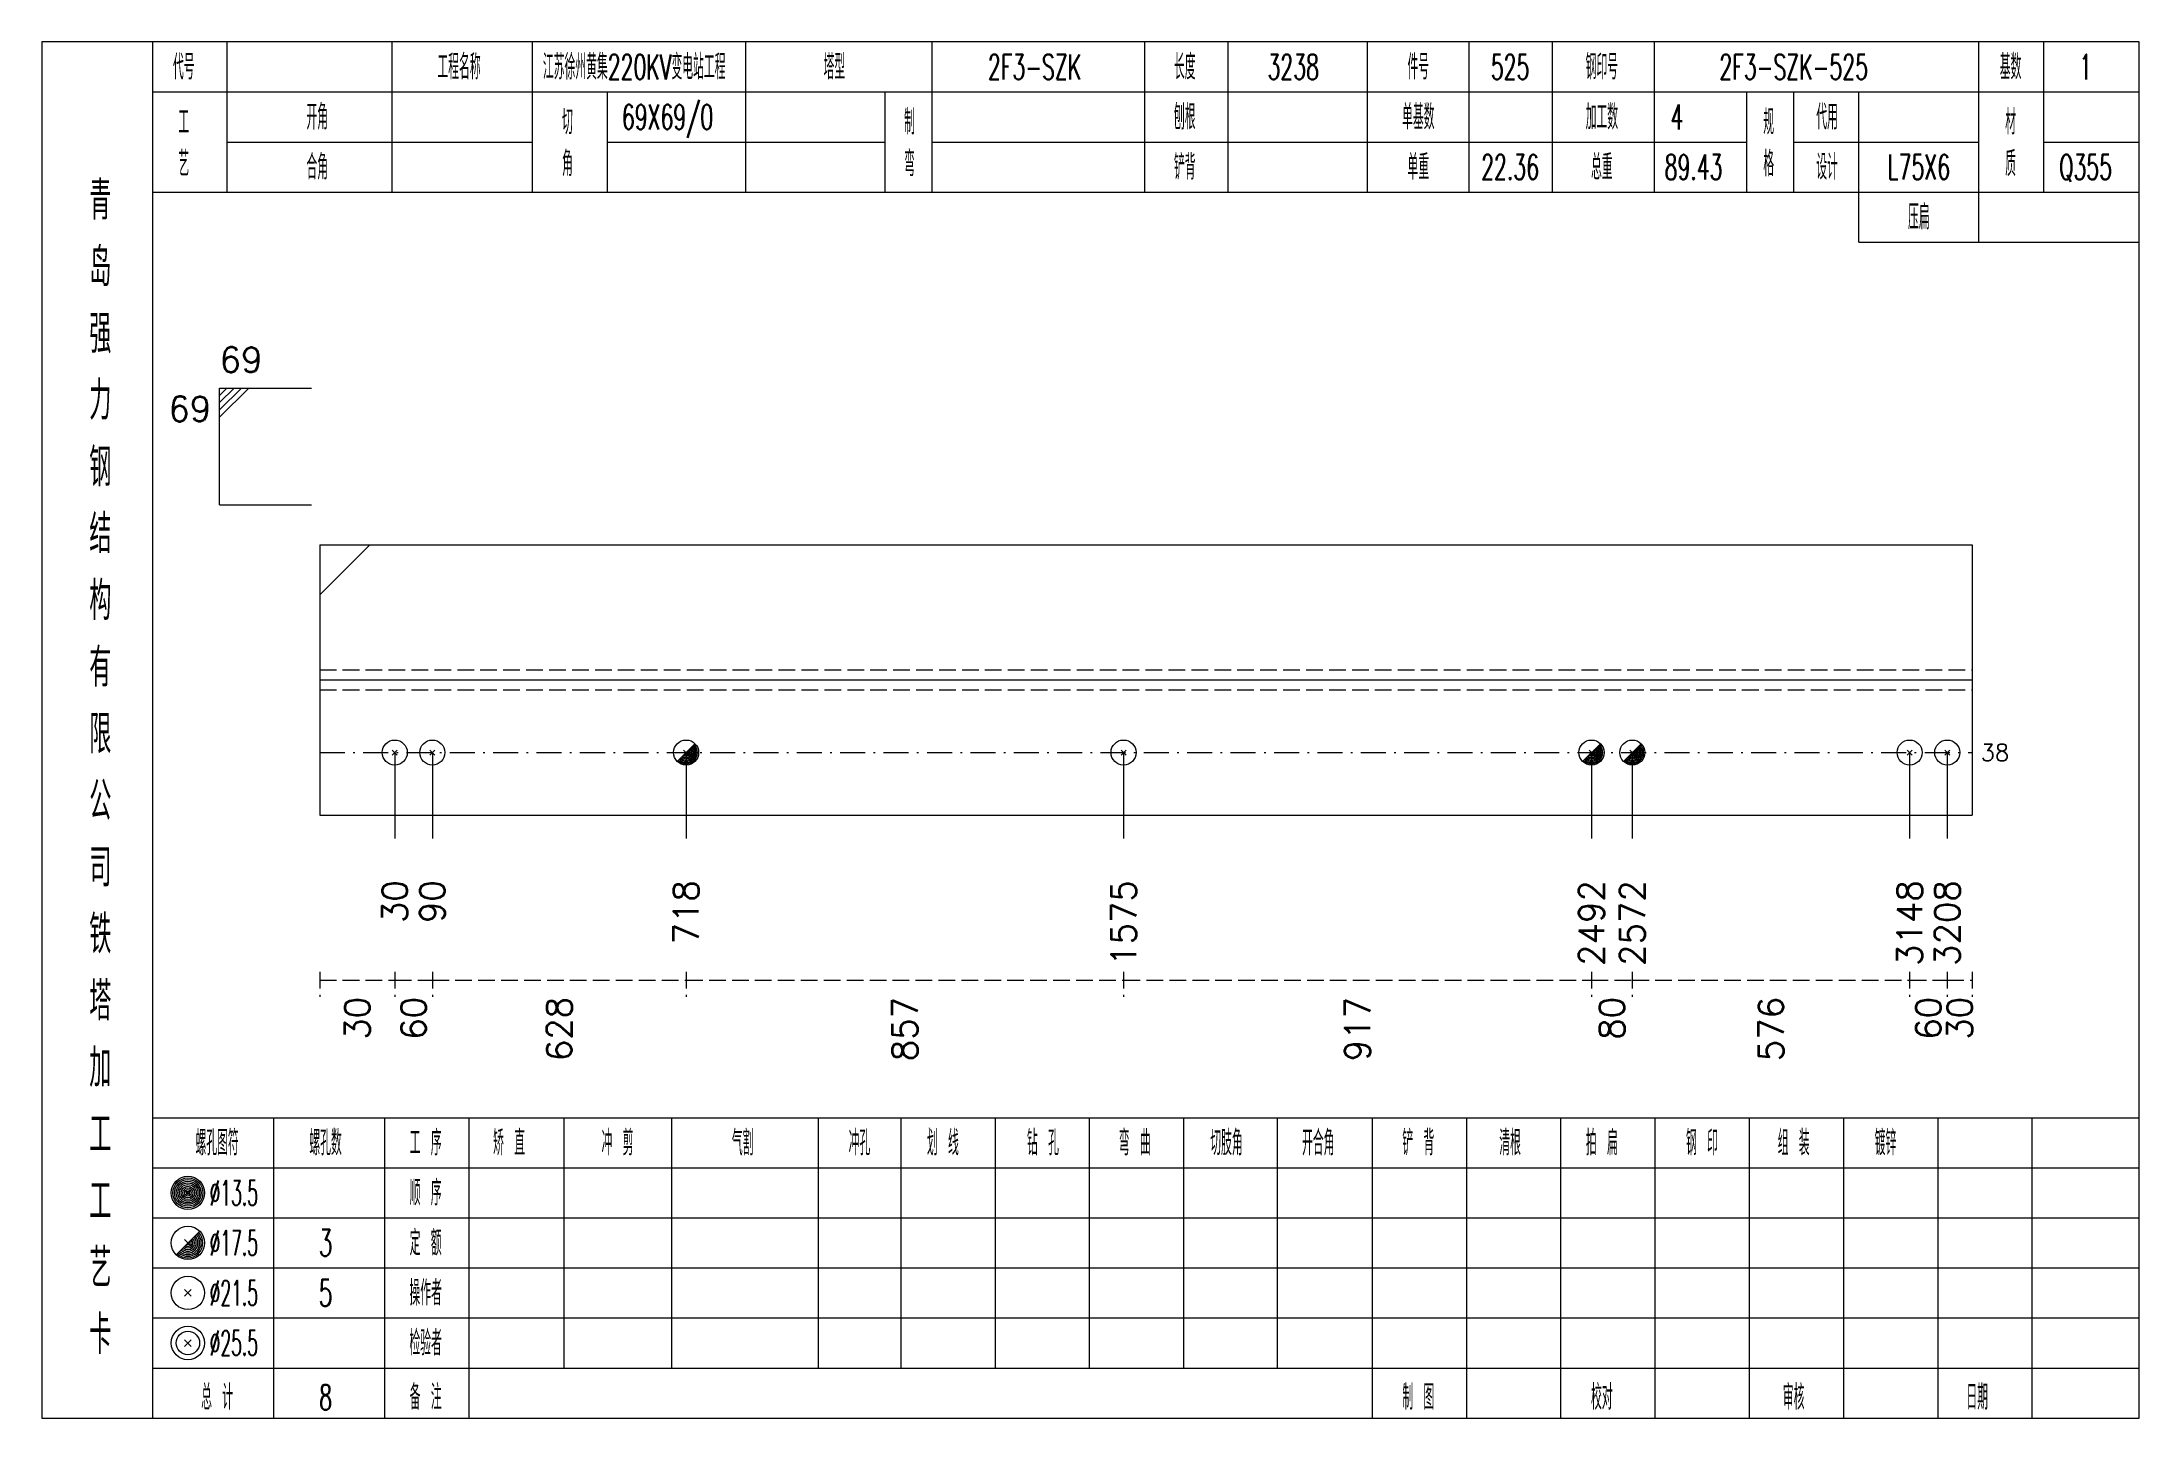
# Model space of a CAD drawing. Extents: x 0 to 4623, y -1159 to 4890.
# Drawn here: x 1557 to 1808.4, y 2250 to 2415 of the extents above; entities that cross this region are included whole.
import ezdxf
from ezdxf.enums import TextEntityAlignment as Align

# ---------------------------------------------------------------- set-up
doc = ezdxf.new("R2010")
doc.units = 0
doc.header["$MEASUREMENT"] = 0
doc.linetypes.add('一点画线', pattern=[5.2, 3, -1, 0.2, -1])
doc.linetypes.add('虚线', pattern=[2.75, 2, -0.75])
doc.layers.get('0').update_dxf_attribs({"linetype": 'CONTINUOUS', "lineweight": 25})
for name, color, linetype, lineweight in [('1', 7, 'CONTINUOUS', 25), ('4', 7, 'CONTINUOUS', 25), ('5', 7, 'CONTINUOUS', 25)]:
    doc.layers.add(name, color=color, linetype=linetype, lineweight=lineweight)
doc.styles.get("Standard").update_dxf_attribs({"font": 'simplex.shx', "width": 0.7, "height": 3, "bigfont": 'gbhzfs.shx'})

msp = doc.modelspace()

# ---------------------------------------------------------------- texts
at = {"color": 7, "linetype": 'Continuous', "lineweight": 13}
msp.add_text('69', height=3, dxfattribs=at).set_placement((1578.3, 2374.5), align=Align.BOTTOM_LEFT)
msp.add_text('69', height=3, dxfattribs=at).set_placement((1577.3, 2372.5), align=Align.TOP_RIGHT)
msp.add_text('38', height=2, dxfattribs=at).set_placement((1789.4, 2329.8), align=Align.MIDDLE_LEFT)
at = {"color": 8, "linetype": 'Continuous', "lineweight": 9}
for s, p in [('30', (1594.8, 2300.5)), ('60', (1601.55, 2300.5)), ('628', (1619.014, 2300.5)), ('857', (1660.443, 2300.5)), ('917', (1714.709, 2300.5)), ('80', (1745.207, 2300.5)), ('576', (1764.277, 2300.5)), ('60', (1783.15, 2300.5)), ('30', (1786.9, 2300.5))]:
    msp.add_text(s, height=3, rotation=90, dxfattribs=at).set_placement(p, align=Align.MIDDLE_RIGHT)
at = {"layer": '1', "color": 7, "linetype": 'Continuous', "lineweight": 13}
for s, p in [('30', (1599.3, 2314.5)), ('90', (1603.8, 2314.5)), ('718', (1634.227, 2314.5)), ('1575', (1686.658, 2314.5)), ('2492', (1742.76, 2314.5)), ('2572', (1747.654, 2314.5)), ('3148', (1780.9, 2314.5)), ('3208', (1785.4, 2314.5))]:
    msp.add_text(s, height=3, rotation=90, dxfattribs=at).set_placement(p, align=Align.MIDDLE_RIGHT)
at = {"layer": '4', "color": 1, "linetype": 'Continuous', "lineweight": 13}
for s, height, width, p in [('代号', 3, 0.6, (1574, 2412)), ('工程名称', 3, 0.6, (1607, 2412)), ('江苏徐州黄集220KV变电站工程', 3, 0.6, (1628, 2412)), ('塔型', 3, 0.6, (1652, 2412)), ('2F3-SZK', 3, 0.6, (1676, 2412)), ('长度', 3, 0.6, (1694, 2412)), ('3238', 3, 0.6, (1707, 2412)), ('件号', 3, 0.6, (1722, 2412)), ('525', 3, 0.6, (1733, 2412)), ('钢印号', 3, 0.6, (1744, 2412)), ('2F3-SZK-525', 3, 0.6, (1767, 2412)), ('基数', 3, 0.6, (1793, 2412)), ('1', 3, 0.6, (1802, 2412)), ('工', 3, 0.6, (1574, 2405.4)), ('开角', 3, 0.6, (1590, 2406)), ('切', 3, 0.6, (1620, 2405.4)), ('69X69/0', 3, 0.6, (1632, 2406)), ('制', 3, 0.6, (1661, 2405.4)), ('刨根', 3, 0.6, (1694, 2406)), ('单基数', 3, 0.6, (1722, 2406)), ('加工数', 3, 0.6, (1744, 2406)), ('4', 3, 0.6, (1753, 2406)), ('规', 3, 0.6, (1764, 2405.4)), ('代用', 3, 0.6, (1771, 2406)), ('材', 3, 0.6, (1793, 2405.4)), ('艺', 3, 0.6, (1574, 2400.4)), ('合角', 3, 0.6, (1590, 2400)), ('角', 3, 0.6, (1620, 2400.4)), ('弯', 3, 0.6, (1661, 2400.4)), ('铲背', 3, 0.6, (1694, 2400)), ('单重', 3, 0.6, (1722, 2400)), ('22.36', 3, 0.6, (1733, 2400)), ('总重', 3, 0.6, (1744, 2400)), ('89.43', 3, 0.6, (1755, 2400)), ('格', 3, 0.6, (1764, 2400.4)), ('设计', 3, 0.6, (1771, 2400)), ('L75X6', 3, 0.6, (1782, 2400)), ('质', 3, 0.6, (1793, 2400.4)), ('Q355', 3, 0.6, (1802, 2400)), ('青', 4.6, 0.8, (1564, 2396)), ('压扁', 3, 0.6, (1782, 2394)), ('岛', 4.6, 0.8, (1564, 2388)), ('强', 4.6, 0.8, (1564, 2380)), ('力', 4.6, 0.8, (1564, 2372)), ('钢', 4.6, 0.8, (1564, 2364)), ('结', 4.6, 0.8, (1564, 2356)), ('构', 4.6, 0.8, (1564, 2348)), ('有', 4.6, 0.8, (1564, 2340)), ('限', 4.6, 0.8, (1564, 2332)), ('公', 4.6, 0.8, (1564, 2324)), ('司', 4.6, 0.8, (1564, 2316)), ('铁', 4.6, 0.8, (1564, 2308)), ('塔', 4.6, 0.8, (1564, 2300)), ('加', 4.6, 0.8, (1564, 2292)), ('工', 4.6, 0.8, (1564, 2284)), ('螺孔图符', 3, 0.6, (1578, 2283)), ('螺孔数', 3, 0.6, (1591, 2283)), ('工 序', 3, 0.6, (1603, 2283)), ('矫 直', 3, 0.6, (1613, 2283)), ('冲 剪', 3, 0.6, (1626, 2283)), ('气割', 3, 0.6, (1641, 2283)), ('冲孔', 3, 0.6, (1655, 2283)), ('划 线', 3, 0.6, (1665, 2283)), ('钻 孔', 3, 0.6, (1677, 2283)), ('弯 曲', 3, 0.6, (1688, 2283)), ('切肢角', 3, 0.6, (1699, 2283)), ('开合角', 3, 0.6, (1710, 2283)), ('铲 背', 3, 0.6, (1722, 2283)), ('清根', 3, 0.6, (1733, 2283)), ('拍 扁', 3, 0.6, (1744, 2283)), ('钢 印', 3, 0.6, (1756, 2283)), ('组 装', 3, 0.6, (1767, 2283)), ('镀锌', 3, 0.6, (1778, 2283)), ('工', 4.6, 0.8, (1564, 2276)), ('%%C13.5', 3, 0.5, (1580, 2277)), ('顺 序', 3, 0.6, (1603, 2277)), ('定 额', 3, 0.6, (1603, 2271)), ('艺', 4.6, 0.8, (1564, 2268)), ('%%C17.5', 3, 0.5, (1580, 2271)), ('3', 3.2, 0.6, (1591, 2271)), ('%%C21.5', 3, 0.5, (1580, 2265)), ('5', 3.2, 0.6, (1591, 2265)), ('操作者', 3, 0.6, (1603, 2265)), ('卡', 4.6, 0.8, (1564, 2260)), ('%%C25.5', 3, 0.5, (1580, 2259)), ('检验者', 3, 0.6, (1603, 2259)), ('总 计', 3, 0.6, (1578, 2252.5)), ('8', 3, 0.6, (1591, 2252.5)), ('备 注', 3, 0.6, (1603, 2252.5)), ('制 图', 3, 0.6, (1722, 2252.5)), ('校对', 3, 0.6, (1744, 2252.5)), ('审核', 3, 0.6, (1767, 2252.5)), ('日期', 3, 0.6, (1789, 2252.5))]:
    msp.add_text(s, height=height, dxfattribs=dict(at, width=width)).set_placement(p, align=Align.MIDDLE_CENTER)

# ---------------------------------------------------------------- blocks, each defined once
blk = doc.blocks.new('孔21.5')
at = {"layer": '5', "color": 7, "linetype": 'Continuous', "lineweight": 13}
for p, q in [((-0.2, -0.2), (0.2, 0.2)), ((-0.2, 0.2), (0.2, -0.2))]:
    blk.add_line(p, q, dxfattribs=at)
blk.add_circle((0, 0), 1, dxfattribs=at)
blk = doc.blocks.new('孔17.5')
at = {"layer": '5', "color": 7, "linetype": 'Continuous', "lineweight": 13}
for p, q in [((-0.707, -0.707), (0.707, 0.707)), ((-0.2, 0.2), (0.2, -0.2))]:
    blk.add_line(p, q, dxfattribs=at)
blk.add_circle((0, 0), 1, dxfattribs=at)
for radius in [0.9, 0.8, 0.7, 0.6, 0.5, 0.4, 0.3, 0.2, 0.1]:
    blk.add_arc((0, 0), radius, 225, 45, dxfattribs=at)

# ---------------------------------------------------------------- linework, layer by layer
at = {"color": 7, "linetype": 'Continuous', "lineweight": 13}
for p, q in [((1578.3, 2373.5), (1589.3, 2373.5)), ((1578.3, 2359.5), (1578.3, 2373.5)), ((1579.175, 2373.5), (1578.3, 2372.625)), ((1580.05, 2373.5), (1578.3, 2371.75)), ((1580.925, 2373.5), (1578.3, 2370.875)), ((1581.8, 2373.5), (1578.3, 2370)), ((1578.3, 2359.5), (1589.3, 2359.5)), ((1590.3, 2348.7), (1596.3, 2354.7)), ((1599.3, 2329.8), (1599.3, 2319.5)), ((1603.8, 2329.8), (1603.8, 2319.5)), ((1634.227, 2329.8), (1634.227, 2319.5)), ((1686.658, 2329.8), (1686.658, 2319.5)), ((1742.76, 2329.8), (1742.76, 2319.5)), ((1747.654, 2329.8), (1747.654, 2319.5)), ((1780.9, 2329.8), (1780.9, 2319.5)), ((1785.4, 2329.8), (1785.4, 2319.5))]:
    msp.add_line(p, q, dxfattribs=at)
at = {"color": 7, "linetype": 'Continuous', "lineweight": 18}
for p, q in [((1590.3, 2354.7), (1590.3, 2322.3)), ((1590.3, 2354.7), (1788.4, 2354.7)), ((1788.4, 2354.7), (1788.4, 2322.3)), ((1590.3, 2338.5), (1788.4, 2338.5))]:
    msp.add_line(p, q, dxfattribs=at)
at = {"color": 1, "linetype": '虚线', "lineweight": 18}
for p, q in [((1590.3, 2339.7), (1788.4, 2339.7)), ((1590.3, 2337.3), (1788.4, 2337.3))]:
    msp.add_line(p, q, dxfattribs=at)
at = {"color": 3, "linetype": '一点画线', "lineweight": 13}
msp.add_line((1590.3, 2329.8), (1788.4, 2329.8), dxfattribs=at)
at = {"color": 8, "linetype": '虚线', "lineweight": 9}
for p, q in [((1590.3, 2303.5), (1590.3, 2300.5)), ((1599.3, 2303.5), (1599.3, 2300.5)), ((1599.3, 2303.5), (1599.3, 2300.5)), ((1603.8, 2303.5), (1603.8, 2300.5)), ((1603.8, 2303.5), (1603.8, 2300.5)), ((1634.227, 2303.5), (1634.227, 2300.5)), ((1634.227, 2303.5), (1634.227, 2300.5)), ((1686.658, 2303.5), (1686.658, 2300.5)), ((1686.658, 2303.5), (1686.658, 2300.5)), ((1742.76, 2303.5), (1742.76, 2300.5)), ((1742.76, 2303.5), (1742.76, 2300.5)), ((1747.654, 2303.5), (1747.654, 2300.5)), ((1747.654, 2303.5), (1747.654, 2300.5)), ((1780.9, 2303.5), (1780.9, 2300.5)), ((1780.9, 2303.5), (1780.9, 2300.5)), ((1785.4, 2303.5), (1785.4, 2300.5)), ((1785.4, 2303.5), (1785.4, 2300.5)), ((1788.4, 2303.5), (1788.4, 2300.5)), ((1590.3, 2302.5), (1599.3, 2302.5)), ((1599.3, 2302.5), (1603.8, 2302.5)), ((1603.8, 2302.5), (1634.227, 2302.5)), ((1634.227, 2302.5), (1686.658, 2302.5)), ((1686.658, 2302.5), (1742.76, 2302.5)), ((1742.76, 2302.5), (1747.654, 2302.5)), ((1747.654, 2302.5), (1780.9, 2302.5)), ((1780.9, 2302.5), (1785.4, 2302.5)), ((1785.4, 2302.5), (1788.4, 2302.5))]:
    msp.add_line(p, q, dxfattribs=at)
at = {"layer": '1', "color": 7, "linetype": 'Continuous', "lineweight": 18}
msp.add_line((1590.3, 2322.3), (1788.4, 2322.3), dxfattribs=at)
at = {"layer": '4', "color": 1, "linetype": 'Continuous', "lineweight": 18}
for p, q in [((1570.3, 2250), (1570.3, 2415)), ((1579.2, 2397), (1579.2, 2415)), ((1599, 2397), (1599, 2415)), ((1615.8, 2397), (1615.8, 2415)), ((1641.4, 2397), (1641.4, 2415)), ((1663.7, 2397), (1663.7, 2415)), ((1689.2, 2397), (1689.2, 2415)), ((1699.2, 2397), (1699.2, 2415)), ((1715.9, 2397), (1715.9, 2415)), ((1728.1, 2397), (1728.1, 2415)), ((1738.1, 2397), (1738.1, 2415)), ((1750.3, 2397), (1750.3, 2415)), ((1789.2, 2391), (1789.2, 2415)), ((1797, 2397), (1797, 2415)), ((1570.3, 2409), (1808.4, 2409)), ((1624.8, 2397), (1624.8, 2409)), ((1658.1, 2397), (1658.1, 2409)), ((1761.4, 2397), (1761.4, 2409)), ((1767, 2397), (1767, 2409)), ((1774.8, 2391), (1774.8, 2409)), ((1579.2, 2403), (1615.8, 2403)), ((1624.8, 2403), (1658.1, 2403)), ((1663.7, 2403), (1761.4, 2403)), ((1767, 2403), (1789.2, 2403)), ((1797, 2403), (1808.4, 2403)), ((1570.3, 2397), (1808.4, 2397)), ((1774.8, 2391), (1808.4, 2391)), ((1570.3, 2286), (1808.4, 2286)), ((1584.8, 2250), (1584.8, 2286)), ((1598.1, 2250), (1598.1, 2286)), ((1608.2, 2250), (1608.2, 2286)), ((1619.6, 2256), (1619.6, 2286)), ((1632.5, 2256), (1632.5, 2286)), ((1650.1, 2256), (1650.1, 2286)), ((1660, 2256), (1660, 2286)), ((1671.3, 2256), (1671.3, 2286)), ((1682.6, 2256), (1682.6, 2286)), ((1693.9, 2256), (1693.9, 2286)), ((1705.1, 2256), (1705.1, 2286)), ((1716.5, 2256), (1716.5, 2286)), ((1727.8, 2256), (1727.8, 2286)), ((1739.1, 2256), (1739.1, 2286)), ((1750.4, 2256), (1750.4, 2286)), ((1761.7, 2256), (1761.7, 2286)), ((1773, 2256), (1773, 2286)), ((1784.3, 2256), (1784.3, 2286)), ((1795.6, 2256), (1795.6, 2286)), ((1570.3, 2280), (1808.4, 2280)), ((1570.3, 2274), (1808.4, 2274)), ((1570.3, 2268), (1808.4, 2268)), ((1570.3, 2262), (1808.4, 2262)), ((1570.3, 2256), (1808.4, 2256)), ((1716.5, 2250), (1716.5, 2256)), ((1727.8, 2250), (1727.8, 2256)), ((1739.1, 2250), (1739.1, 2256)), ((1750.4, 2250), (1750.4, 2256)), ((1761.7, 2250), (1761.7, 2256)), ((1773, 2250), (1773, 2256)), ((1784.3, 2250), (1784.3, 2256)), ((1795.6, 2250), (1795.6, 2256))]:
    msp.add_line(p, q, dxfattribs=at)
at = {"layer": '4', "color": 7, "linetype": 'Continuous', "lineweight": 13}
for p, q in [((1574.3, 2276.8), (1574.7, 2277.2)), ((1574.7, 2276.8), (1574.3, 2277.2)), ((1573.086, 2269.586), (1575.914, 2272.414)), ((1574.1, 2271.4), (1574.9, 2270.6)), ((1574.1, 2264.6), (1574.9, 2265.4)), ((1574.1, 2265.4), (1574.9, 2264.6)), ((1574.1, 2258.6), (1574.9, 2259.4)), ((1574.1, 2259.4), (1574.9, 2258.6))]:
    msp.add_line(p, q, dxfattribs=at)
at = {"layer": '4', "color": 1, "linetype": 'Continuous', "lineweight": 18}
msp.add_lwpolyline([(1557, 2415), (1557, 2250), (1808.4, 2250), (1808.4, 2415)], close=True, dxfattribs=at)
at = {"layer": '4', "color": 7, "linetype": 'Continuous', "lineweight": 13}
for centre, radius in [((1574.5, 2277), 2), ((1574.5, 2277), 1.8), ((1574.5, 2277), 1.6), ((1574.5, 2277), 1.4), ((1574.5, 2277), 1.2), ((1574.5, 2277), 1), ((1574.5, 2277), 0.8), ((1574.5, 2277), 0.6), ((1574.5, 2277), 0.4), ((1574.5, 2277), 0.2), ((1574.5, 2271), 2), ((1574.5, 2265), 2), ((1574.5, 2259), 2), ((1574.5, 2259), 1.4)]:
    msp.add_circle(centre, radius, dxfattribs=at)
for radius in [1.8, 1.6, 1.4, 1.2, 1, 0.8, 0.6, 0.4, 0.2]:
    msp.add_arc((1574.5, 2271), radius, 225, 45, dxfattribs=at)

# ---------------------------------------------------------------- block references
at = {"layer": '1', "color": 7, "linetype": 'Continuous', "lineweight": 13, "xscale": 1.5, "yscale": 1.5, "zscale": 1.5}
for name, p in [('孔21.5', (1599.3, 2329.8)), ('孔21.5', (1603.8, 2329.8)), ('孔17.5', (1634.227, 2329.8)), ('孔21.5', (1686.658, 2329.8)), ('孔17.5', (1742.76, 2329.8)), ('孔17.5', (1747.654, 2329.8)), ('孔21.5', (1780.9, 2329.8)), ('孔21.5', (1785.4, 2329.8))]:
    msp.add_blockref(name, p, dxfattribs=at)

msp.set_redraw_order([(e.dxf.handle, doc.entitydb.next_handle()) for e in msp.query("TEXT MTEXT ATTDEF DIMENSION ARC_DIMENSION")])  # texts and dimensions are drawn at this point

doc.saveas('drawing.dxf')
